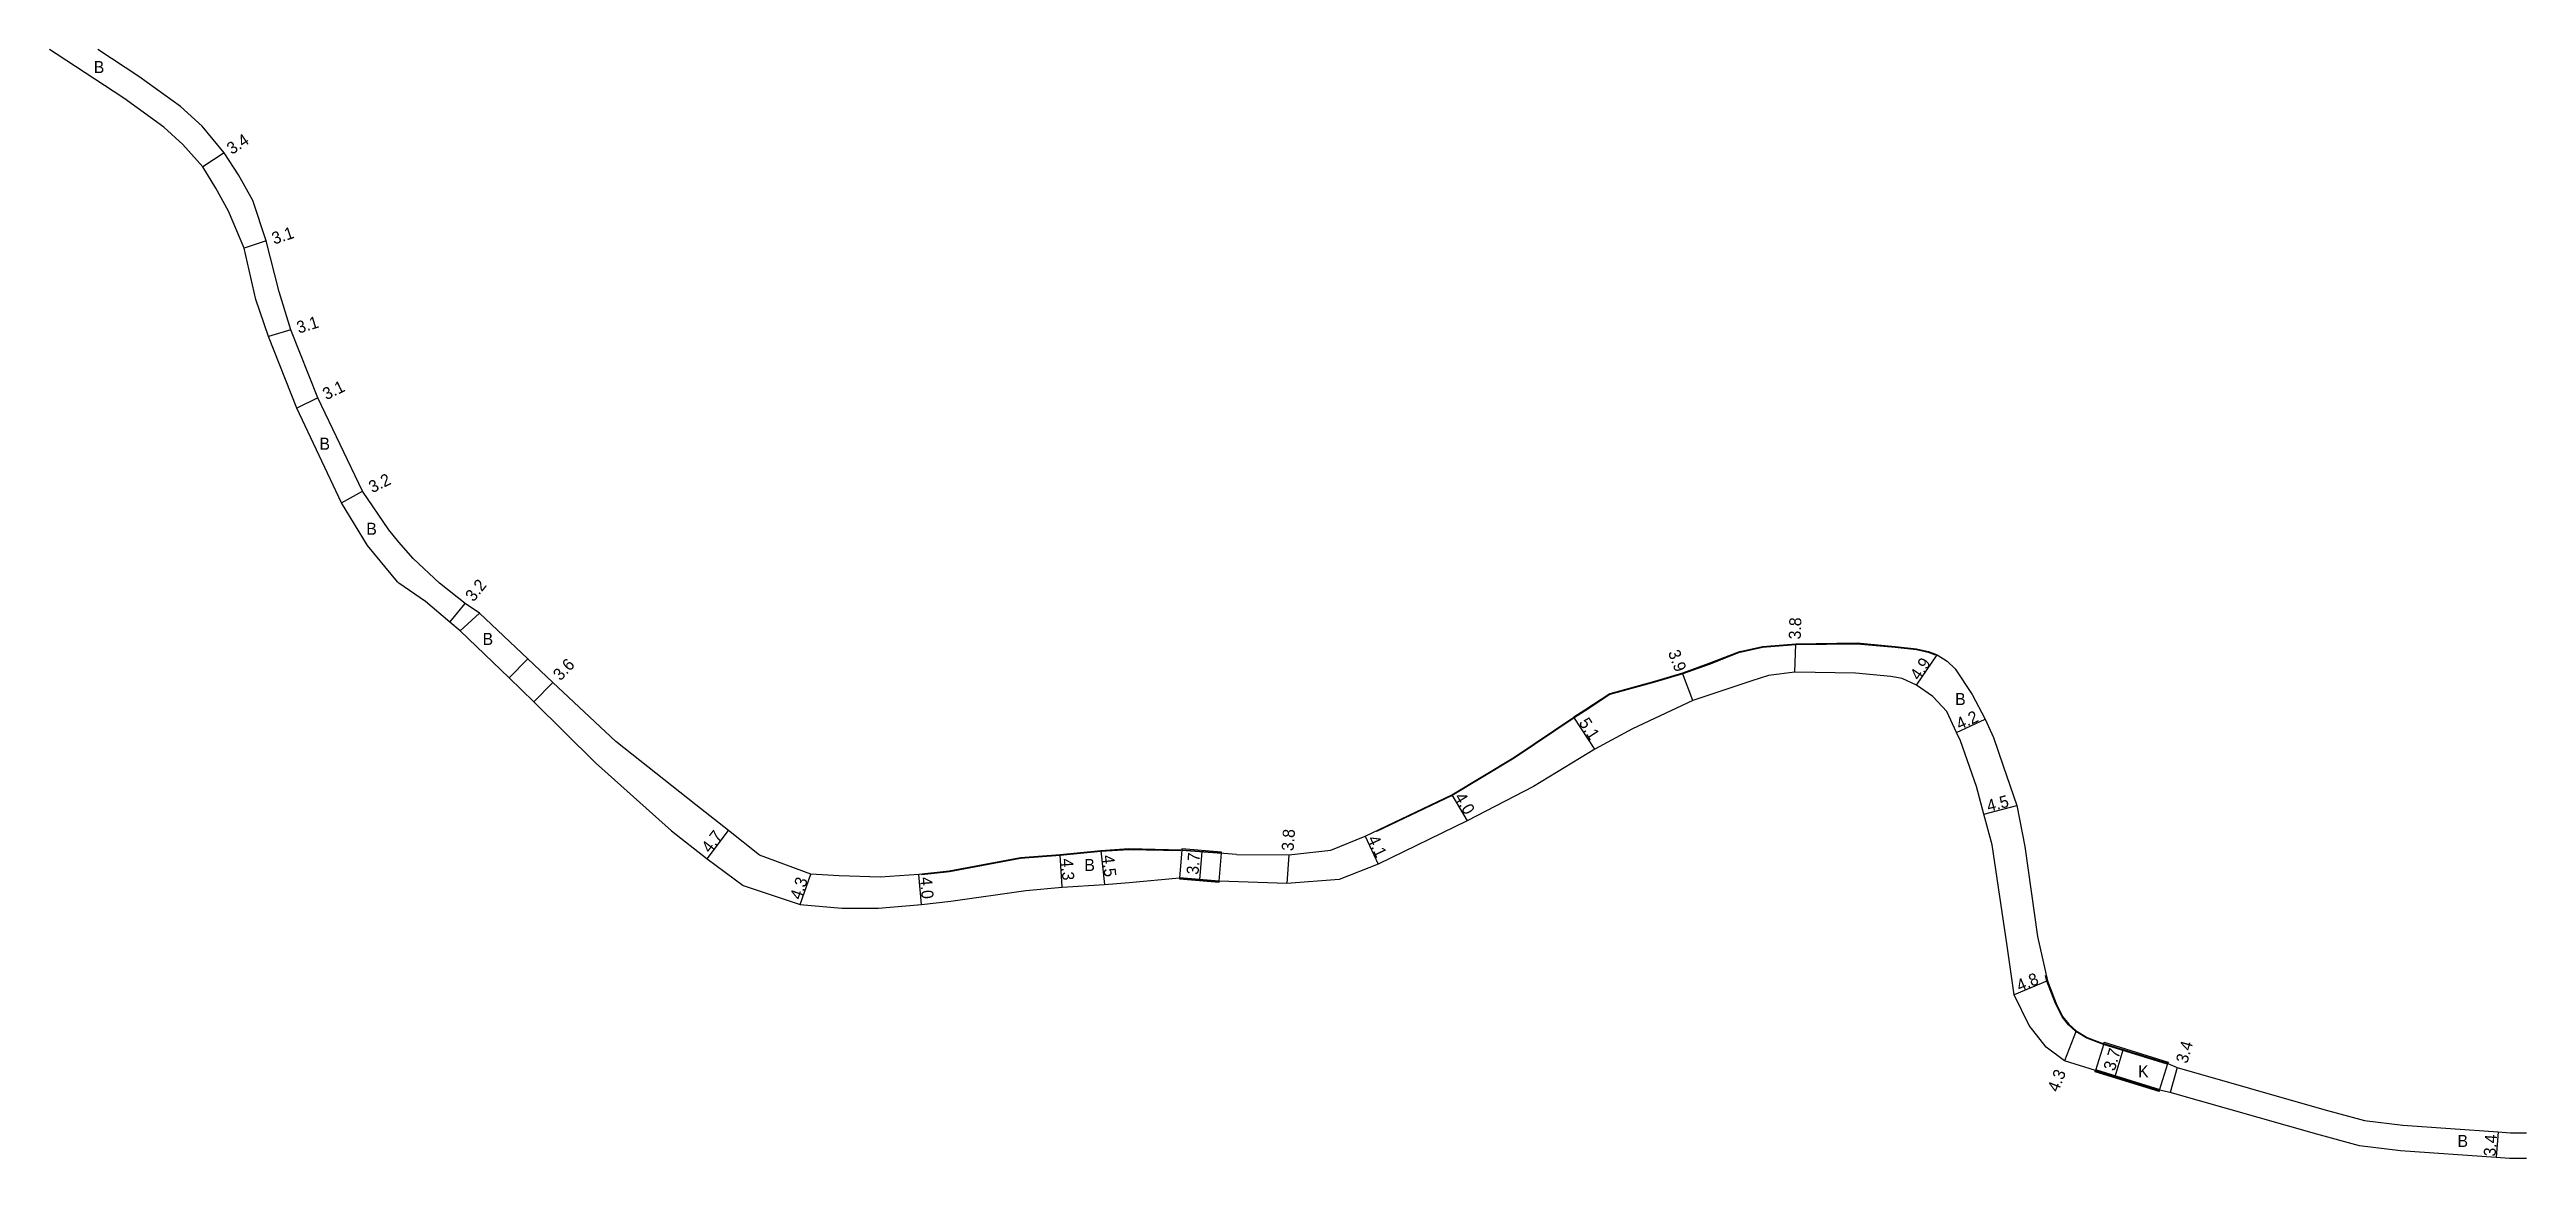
# Model space of a CAD drawing. Header units: metres. Extents: x -28000 to -24000, y -105000 to -102000.
# Drawn here: x -24328.7 to -24000, y -102747.2 to -102600 of the extents above; entities that cross this region are included whole.
import ezdxf

# ---------------------------------------------------------------- set-up
doc = ezdxf.new("R2010")
doc.units = ezdxf.units.M
doc.header["$LTSCALE"] = 2.5
for name, color, linetype in [('幅員', 7, 'Continuous'), ('歩道・分離帯・安全施設', 7, 'Continuous'), ('舗装', 7, 'Continuous'), ('道路', 7, 'Continuous')]:
    doc.layers.add(name, color=color, linetype=linetype)
doc.styles.get("Standard").update_dxf_attribs({"font": ''})
doc.styles.get('Standard').set_extended_font_data('@MS PGothic')

msp = doc.modelspace()

# ---------------------------------------------------------------- texts
at = {"layer": '幅員'}
for s, rotation, p in [('3.4', 33.4489, (-24304.5, -102614)), ('3.1', 18.3429, (-24298.89, -102625.89)), ('3.1', 17.0697, (-24295.62, -102637.71)), ('3.1', 26.0876, (-24291.97, -102646.56)), ('3.2', 26.0876, (-24285.86, -102658.9)), ('3.2', 51.1893, (-24272.43, -102673.39)), ('3.8', 88.147, (-24096.31, -102678.31)), ('3.6', 46.2775, (-24260.9, -102683.87)), ('3.9', 290.8441, (-24113.95, -102680.03)), ('4.9', 55.7182, (-24080.61, -102683.84)), ('5.1', 303.0168, (-24125.82, -102689.35)), ('4.2', 24.8577, (-24075.22, -102690.34)), ('4.0', 300.7792, (-24142.32, -102699.22)), ('4.5', 14.7799, (-24071.38, -102701.21)), ('4.7', 52.656, (-24241.05, -102706.75)), ('3.8', 85.8564, (-24163.62, -102706.42)), ('4.1', 295.0094, (-24153.84, -102704.76)), ('4.3', 273.6718, (-24194.47, -102707.42)), ('4.5', 276.0515, (-24189.01, -102706.99)), ('3.7', 85.4305, (-24176.24, -102709.56)), ('4.3', 70.9347, (-24229, -102712.95)), ('4.0', 274.7679, (-24213.19, -102709.89)), ('4.8', 22.7046, (-24067.27, -102725.07)), ('3.7', 72.8423, (-24054.66, -102735.67)), ('3.4', 74.3088, (-24045.02, -102734.67)), ('4.3', 68.4385, (-24062.14, -102738.48)), ('3.4', 85.9311, (-24004.1, -102746.96))]:
    msp.add_text(s, height=1.6, rotation=rotation, dxfattribs=at).set_placement(p)
at = {"layer": '舗装'}
for s, p in [('B', (-24322.83, -102603.13)), ('B', (-24292.88, -102653.12)), ('B', (-24286.66, -102664.41)), ('B', (-24271.23, -102679.03)), ('B', (-24075.82, -102687.01)), ('B', (-24191.37, -102709.03)), ('K', (-24051.54, -102736.42)), ('B', (-24009.15, -102745.66))]:
    msp.add_text(s, height=1.6, dxfattribs=at).set_placement(p)

# ---------------------------------------------------------------- linework, layer by layer
at = {"layer": '幅員'}
for points in [[(-24305.53, -102613.72), (-24308.36, -102615.59)], [(-24299.95, -102625.4), (-24302.89, -102626.38)], [(-24296.67, -102637.19), (-24299.63, -102638.1)], [(-24293.08, -102646.22), (-24295.87, -102647.58)], [(-24289.96, -102660.17), (-24287.15, -102658.63)], [(-24275.56, -102676.01), (-24273.55, -102673.52)], [(-24097.08, -102682.66), (-24096.96, -102678.86)], [(-24080.95, -102684.38), (-24078.19, -102680.33)], [(-24264.41, -102686.6), (-24261.93, -102684)], [(-24110.61, -102686.4), (-24112, -102682.76)], [(-24123.64, -102692.88), (-24126.42, -102688.6)], [(-24075.63, -102690.64), (-24071.82, -102688.88)], [(-24142.61, -102698.92), (-24140.57, -102702.36)], [(-24071.99, -102701.48), (-24067.64, -102700.33)], [(-24241.43, -102707.41), (-24238.58, -102703.67)], [(-24154.13, -102704.4), (-24152.39, -102708.11)], [(-24194.33, -102711.17), (-24194.6, -102706.88)], [(-24189.17, -102706.35), (-24188.7, -102710.82)], [(-24176.03, -102710.16), (-24175.74, -102706.47)], [(-24164.22, -102706.88), (-24164.5, -102710.67)], [(-24229.08, -102713.5), (-24227.68, -102709.44)], [(-24212.99, -102713.48), (-24213.32, -102709.5)], [(-24063.54, -102723.62), (-24067.97, -102725.47)], [(-24059.74, -102730.24), (-24061.32, -102734.24)], [(-24054.59, -102736.3), (-24053.5, -102732.77)], [(-24046.36, -102735.13), (-24047.28, -102738.41)], [(-24003.77, -102743.67), (-24004.01, -102747.06)]]:
    msp.add_lwpolyline(points, dxfattribs=at)
at = {"layer": '歩道・分離帯・安全施設'}
for points in [[(-24104.33, -102679.98), (-24101.36, -102679.33), (-24096.95, -102678.96), (-24088.81, -102678.87), (-24083.77, -102679.34), (-24080.96, -102679.63), (-24079.38, -102679.99), (-24078.46, -102680.34)], [(-24104.33, -102679.98), (-24108.46, -102681.61), (-24111.97, -102682.85), (-24115.68, -102683.98), (-24121.62, -102685.59), (-24124.93, -102687.77), (-24126.37, -102688.69), (-24134.34, -102694.05), (-24142.57, -102699.01), (-24152.6, -102703.78)], [(-24178.59, -102706.35), (-24185.47, -102706.21), (-24189.17, -102706.45), (-24194.6, -102706.98), (-24199.86, -102707.39), (-24209.28, -102709.14), (-24212.93, -102709.55)], [(-24047.66, -102734.67), (-24056.13, -102732.06), (-24058.33, -102731.22), (-24059.8, -102730.32), (-24060.78, -102729.44), (-24061.63, -102728.41), (-24062.51, -102726.64), (-24063.64, -102723.65), (-24063.81, -102722.91)], [(-24057.06, -102735.43), (-24048.66, -102738.03)]]:
    msp.add_lwpolyline(points, dxfattribs=at)
at = {"layer": '道路'}
for points in [[(-24282.33, -102670.82), (-24282.51, -102670.66), (-24286.52, -102665.84), (-24289.96, -102660.17), (-24295.87, -102647.58), (-24299.63, -102638.1), (-24301.32, -102633.19), (-24302.89, -102626.38), (-24304.94, -102621.46), (-24306.62, -102618.42), (-24308.36, -102615.59), (-24310.99, -102612.59), (-24313.53, -102610.29), (-24318.83, -102606.44), (-24327.83, -102600.55), (-24328.7, -102600)], [(-24282.33, -102665.4), (-24283.69, -102663.77), (-24287.15, -102658.63), (-24293.08, -102646.22), (-24296.67, -102637.19), (-24298.21, -102632.17), (-24299.95, -102625.4), (-24301.72, -102620.06), (-24303.62, -102616.61), (-24305.53, -102613.72), (-24308.45, -102610.17), (-24311.32, -102607.57), (-24316.84, -102603.56), (-24322.28, -102600)], [(-24271.62, -102674.83), (-24273.55, -102673.52), (-24276.94, -102670.83), (-24280.46, -102667.57), (-24282.33, -102665.4)], [(-24274.19, -102677.17), (-24275.56, -102676.01), (-24278.81, -102673.26), (-24282.33, -102670.82)], [(-24265.21, -102680.86), (-24271.62, -102674.83)], [(-24265.21, -102680.86), (-24271.62, -102674.83)], [(-24267.69, -102683.38), (-24274.19, -102677.17)], [(-24267.69, -102683.38), (-24274.19, -102677.17)], [(-24104.36, -102679.88), (-24101.38, -102679.23), (-24096.96, -102678.86), (-24088.8, -102678.77), (-24083.76, -102679.24), (-24080.95, -102679.53), (-24079.35, -102679.89), (-24078.19, -102680.33), (-24076.88, -102681.18), (-24075.83, -102682.22), (-24073.55, -102685.62), (-24071.82, -102688.88), (-24070.74, -102691.31), (-24069.44, -102695.09), (-24067.64, -102700.33), (-24066.57, -102705.76), (-24064.89, -102717.71), (-24063.54, -102723.62), (-24062.42, -102726.6), (-24061.55, -102728.35), (-24060.71, -102729.37), (-24059.74, -102730.24), (-24058.29, -102731.13), (-24056.1, -102731.96), (-24047.59, -102734.59), (-24046.36, -102735.13), (-24026.87, -102740.71), (-24021.51, -102742.15), (-24016.4, -102742.77), (-24003.77, -102743.67), (-24002.13, -102743.79), (-24000, -102743.78)], [(-24178.46, -102706.26), (-24185.48, -102706.11), (-24189.17, -102706.35), (-24194.6, -102706.88), (-24199.87, -102707.29), (-24209.3, -102709.04), (-24213.32, -102709.5), (-24218.45, -102709.85), (-24223.9, -102709.69), (-24227.68, -102709.44), (-24234.49, -102706.94), (-24238.58, -102703.67), (-24242.95, -102700.25), (-24253.53, -102691.85), (-24261.93, -102684), (-24265.21, -102680.86)], [(-24104.36, -102679.88), (-24108.49, -102681.51), (-24112, -102682.76), (-24115.71, -102683.88), (-24121.66, -102685.5), (-24124.98, -102687.69), (-24126.42, -102688.6)], [(-24267.69, -102683.38), (-24264.41, -102686.6), (-24256.23, -102694.67), (-24246.14, -102703.71), (-24241.43, -102707.41), (-24236.64, -102710.95), (-24229.08, -102713.5), (-24223.54, -102713.96), (-24218.67, -102713.96), (-24212.99, -102713.48), (-24209.08, -102713.04), (-24199.14, -102711.61), (-24194.33, -102711.17), (-24188.7, -102710.82), (-24185.44, -102710.56), (-24178.75, -102709.94), (-24173.47, -102710.37)], [(-24000, -102747.18), (-24002.25, -102747.19), (-24004.01, -102747.06), (-24016.72, -102746.16), (-24022.16, -102745.49), (-24027.8, -102743.98), (-24047.28, -102738.41), (-24048.68, -102738.13), (-24057.19, -102735.5), (-24061.32, -102734.24), (-24063.75, -102732.41), (-24066.01, -102729.55), (-24067.97, -102725.47), (-24068.93, -102718.97), (-24070.91, -102705.57), (-24071.99, -102701.48), (-24072.99, -102697.82), (-24075.1, -102691.77), (-24075.63, -102690.64), (-24076.91, -102687.87), (-24078.76, -102685.88), (-24080.95, -102684.38), (-24082.85, -102683.5), (-24084.34, -102683.2), (-24089.05, -102682.76), (-24097.08, -102682.66), (-24100.59, -102683.07), (-24102.81, -102683.78), (-24110.61, -102686.4), (-24118.62, -102690.15), (-24123.64, -102692.88), (-24131.77, -102697.81), (-24140.57, -102702.36), (-24152.39, -102708.11), (-24157.58, -102710.15), (-24164.5, -102710.67), (-24173.47, -102710.37)], [(-24171.2, -102706.84), (-24164.22, -102706.88), (-24158.67, -102706.27), (-24154.13, -102704.4), (-24142.61, -102698.92), (-24134.39, -102693.97), (-24126.42, -102688.6)], [(-24171.2, -102706.84), (-24178.46, -102706.26)], [(-24178.75, -102709.94), (-24173.47, -102710.37)]]:
    msp.add_lwpolyline(points, dxfattribs=at)
for points in [[(-24265.21, -102680.86), (-24271.62, -102674.83), (-24274.19, -102677.17), (-24267.69, -102683.38)], [(-24178.46, -102706.26), (-24178.75, -102709.94), (-24173.47, -102710.37), (-24173.17, -102706.68)], [(-24173.17, -102706.68), (-24173.16, -102706.53), (-24178.45, -102706.11), (-24178.46, -102706.26)], [(-24178.75, -102709.94), (-24178.76, -102710.09), (-24173.48, -102710.52), (-24173.47, -102710.37)], [(-24056.1, -102731.96), (-24057.19, -102735.5), (-24048.68, -102738.13), (-24047.59, -102734.59)], [(-24056.1, -102731.96), (-24056.04, -102731.77), (-24047.53, -102734.4), (-24047.59, -102734.59)], [(-24048.68, -102738.13), (-24048.74, -102738.32), (-24057.25, -102735.69), (-24057.19, -102735.5)]]:
    msp.add_lwpolyline(points, close=True, dxfattribs=at)

msp.set_redraw_order([(e.dxf.handle, doc.entitydb.next_handle()) for e in msp.query("TEXT MTEXT ATTDEF DIMENSION ARC_DIMENSION")])  # texts and dimensions are drawn at this point

doc.saveas('drawing.dxf')
